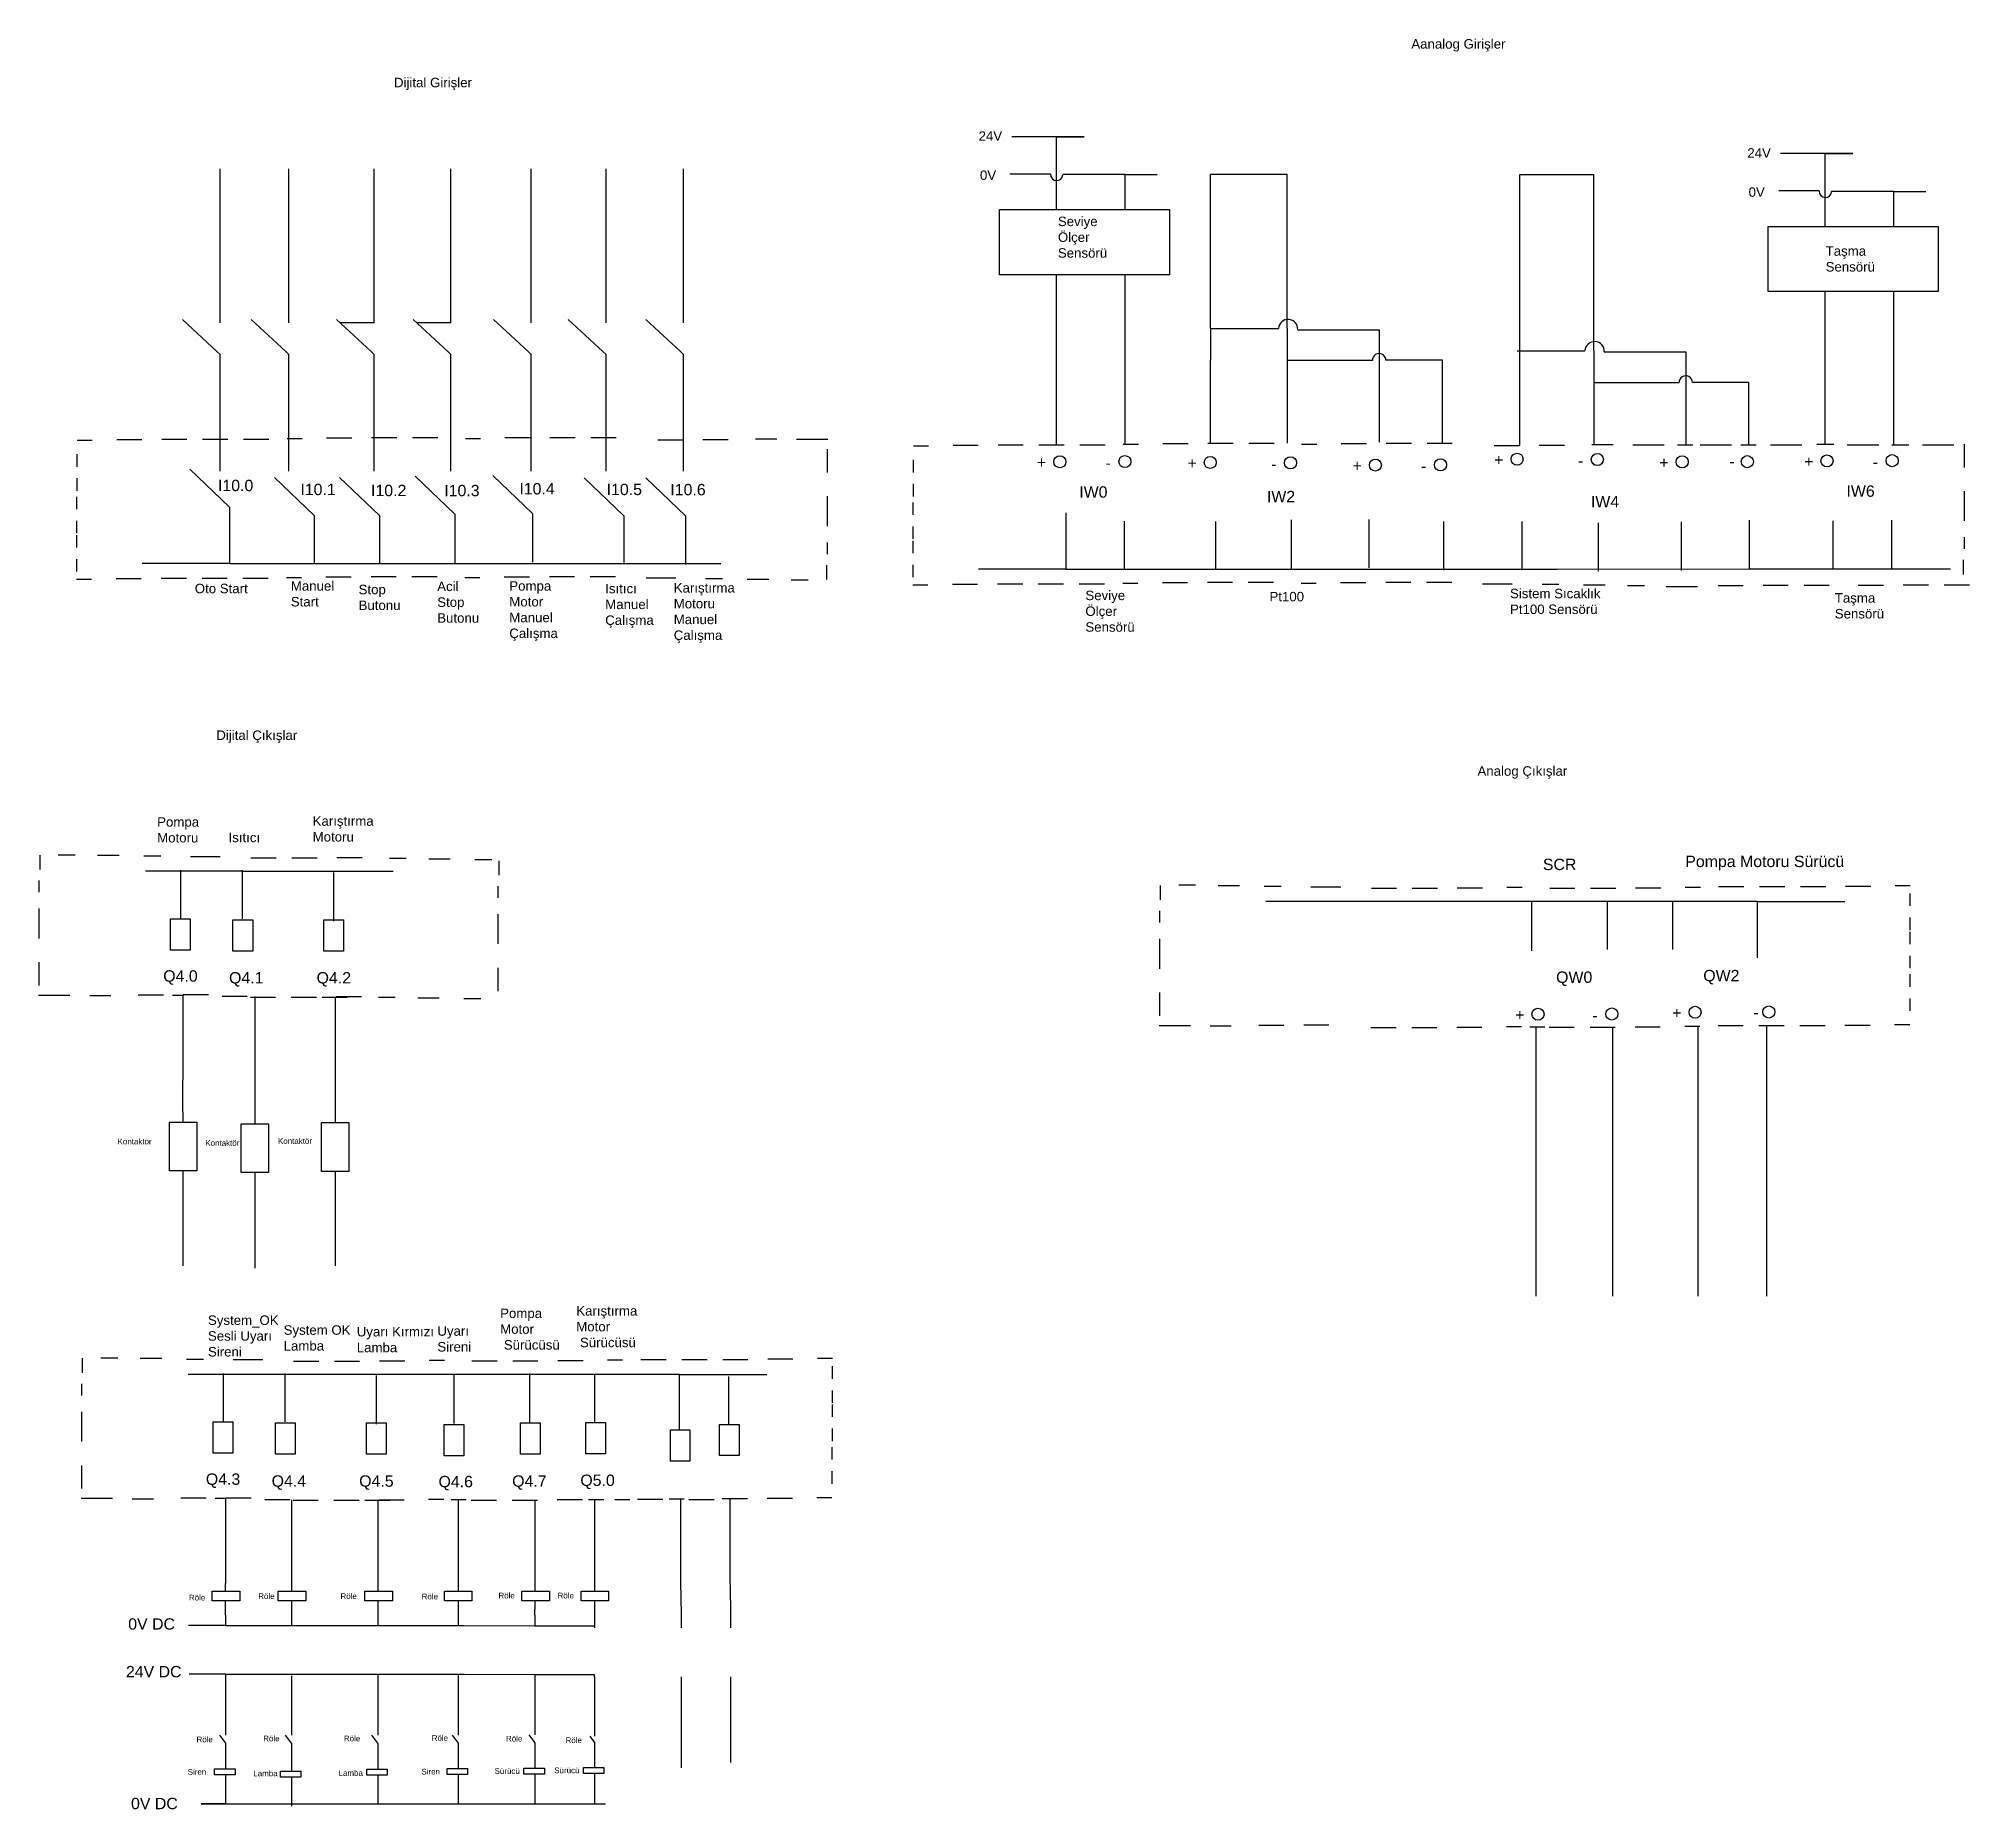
# Model space of a CAD drawing. Header units: millimetres. Extents: x 4897 to 135076, y 6755 to 62507.
# Drawn here: x 8822 to 11369, y 44555 to 46892 of the extents above; entities that cross this region are included whole.
import ezdxf

# ---------------------------------------------------------------- set-up
doc = ezdxf.new("R2010")
doc.units = ezdxf.units.MM
doc.styles.get("Standard").update_dxf_attribs({"font": 'arial.ttf'})

msp = doc.modelspace()

# ---------------------------------------------------------------- texts
at = {"attachment_point": 1}
for s, width, gutter_width, insert, char_height in [('Aanalog Girişler', 838.248, 62.5, (10633.1, 46891), 12.5), ('Dijital Girişler', 838.248, 62.5, (9291.2, 46840), 12.5), ('24V', 838.248, 62.5, (10062.3, 46769.4), 12.5), ('24V', 838.248, 62.5, (11076.3, 46747.1), 12.5), ('0V', 838.248, 62.5, (10064.1, 46717.7), 12.5), ('0V', 838.248, 62.5, (11078, 46695.5), 12.5), ('Seviye\\PÖlçer\\PSensörü', 838.248, 62.5, (10166.9, 46656.8), 12.5), ('Taşma\\PSensörü', 838.248, 62.5, (11179.6, 46617.7), 12.5), ('+', 557.368, 75, (10139.3, 46340.1), 15), ('-', 557.368, 75, (10229.7, 46339.4), 15), ('+', 557.368, 75, (10337.8, 46339.2), 15), ('-', 557.368, 75, (10448.2, 46337.8), 15), ('+', 557.368, 75, (10555.6, 46335.7), 15), ('-', 557.368, 75, (10646, 46335.1), 15), ('+', 557.368, 75, (10742.5, 46343.4), 15), ('-', 557.368, 75, (10852.9, 46342.1), 15), ('+', 557.368, 75, (10960.2, 46340), 15), ('-', 557.368, 75, (11052.6, 46341.2), 15), ('+', 557.368, 75, (11151.3, 46341.3), 15), ('-', 557.368, 75, (11241.7, 46340.6), 15), ('I10.0', 557.368, 75, (9059, 46309.6), 15), ('I10.1', 557.368, 75, (9167.7, 46304.4), 15), ('I10.2', 557.368, 75, (9260.9, 46303), 15), ('I10.3', 557.368, 75, (9357.5, 46302.9), 15), ('I10.4', 557.368, 75, (9456.6, 46305.3), 15), ('I10.5', 557.368, 75, (9571.7, 46304.4), 15), ('I10.6', 557.368, 75, (9655.7, 46304.1), 15), ('IW0', 557.368, 75, (10195.1, 46301), 15), ('IW6', 557.368, 75, (11207.1, 46302.2), 15), ('IW2', 557.368, 75, (10442.6, 46295), 15), ('IW4', 557.368, 75, (10870, 46288.2), 15), ('Manuel\\PStart', 838.248, 62.5, (9155.1, 46175.8), 12.5), ('Acil\\PStop\\PButonu', 838.248, 62.5, (9348.2, 46175.2), 12.5), ('Pompa\\PMotor\\PManuel\\PÇalışma', 838.248, 62.5, (9443.3, 46175.8), 12.5), ('Oto Start', 838.248, 62.5, (9028.4, 46172.4), 12.5), ('Stop\\PButonu', 838.248, 62.5, (9244.5, 46171.1), 12.5), ('Isıtıcı\\PManuel\\PÇalışma', 838.248, 62.5, (9569.8, 46172.3), 12.5), ('Karıştırma\\PMotoru\\PManuel\\PÇalışma', 838.248, 62.5, (9660.2, 46173.3), 12.5), ('Seviye\\PÖlçer\\PSensörü', 838.248, 62.5, (10203.2, 46163.3), 12.5), ('Pt100', 838.248, 62.5, (10446, 46161.7), 12.5), ('Sistem Sıcaklık\\PPt100 Sensörü', 838.248, 62.5, (10763.3, 46165.8), 12.5), ('Taşma\\PSensörü', 838.248, 62.5, (11191.7, 46160), 12.5), ('Dijital Çıkışlar', 838.248, 62.5, (9056.8, 45978.8), 12.5), ('Analog Çıkışlar', 838.248, 62.5, (10720.4, 45931.6), 12.5), ('Pompa\\PMotoru', 838.248, 62.5, (8978.8, 45864.4), 12.5), ('Isıtıcı', 838.248, 62.5, (9072.9, 45843.9), 12.5), ('Karıştırma\\PMotoru', 838.248, 62.5, (9183.9, 45865.6), 12.5), ('SCR', 557.368, 75, (10806.6, 45809.6), 15), ('Pompa Motoru Sürücü', 557.368, 75, (10994.5, 45813.6), 15), ('Q4.0', 557.368, 75, (8986.8, 45662.4), 15), ('Q4.1', 557.368, 75, (9073.6, 45660), 15), ('Q4.2', 557.368, 75, (9189.1, 45660), 15), ('QW0', 557.368, 75, (10824.1, 45660.8), 15), ('QW2', 557.368, 75, (11018.2, 45662.9), 15), ('+', 557.368, 75, (10770.1, 45611.1), 15), ('-', 557.368, 75, (10872, 45610.5), 15), ('+', 557.368, 75, (10977.2, 45613.7), 15), ('-', 557.368, 75, (11084.3, 45614.5), 15), ('Kontaktör', 502.949, 37.5, (8926.6, 45440.3), 7.5), ('Kontaktör', 502.949, 37.5, (9042.4, 45438.3), 7.5), ('Kontaktör', 502.949, 37.5, (9138.2, 45440.9), 7.5), ('System_OK \\PSesli Uyarı \\PSireni', 838.248, 62.5, (9045.8, 45207), 12.5), ('System OK \\PLamba', 838.248, 62.5, (9145.6, 45194), 12.5), ('Uyarı Kırmızı \\PLamba', 838.248, 62.5, (9242.1, 45191.8), 12.5), ('Uyarı \\PSireni', 838.248, 62.5, (9348.4, 45192.7), 12.5), ('Q4.3', 557.368, 75, (9043, 44998.5), 15), ('Q4.4', 557.368, 75, (9129.8, 44996), 15), ('Q4.5', 557.368, 75, (9245.3, 44996), 15), ('Q4.6', 557.368, 75, (9349.9, 44995.3), 15), ('Q4.7', 557.368, 75, (9447.1, 44996), 15), ('Q5.0', 557.368, 75, (9537, 44997), 15), ('Röle', 278.684, 37.5, (9020.7, 44838.4), 7.5), ('Röle', 278.684, 37.5, (9112.1, 44840.4), 7.5), ('Röle', 278.684, 37.5, (9220.6, 44840.4), 7.5), ('Röle', 278.684, 37.5, (9327.7, 44839.9), 7.5), ('Röle', 278.684, 37.5, (9429, 44841.1), 7.5), ('Röle', 278.684, 37.5, (9507, 44841.1), 7.5), ('0V DC', 557.368, 75, (8940.6, 44807.4), 15), ('24V DC', 557.368, 75, (8937.6, 44744.5), 15), ('Röle', 278.684, 37.5, (9030.7, 44651.3), 7.5), ('Röle', 278.684, 37.5, (9118.7, 44652.6), 7.5), ('Röle', 278.684, 37.5, (9225.1, 44652.6), 7.5), ('Röle', 278.684, 37.5, (9341, 44653.2), 7.5), ('Röle', 278.684, 37.5, (9439, 44652.3), 7.5), ('Röle', 278.684, 37.5, (9517.5, 44650.3), 7.5), ('Siren', 278.684, 37.5, (9019.1, 44608.4), 7.5), ('Lamba', 278.684, 37.5, (9105.6, 44606.5), 7.5), ('Lamba', 278.684, 37.5, (9218.1, 44607), 7.5), ('Siren', 278.684, 37.5, (9327.4, 44608.8), 7.5), ('Sürücü', 278.684, 37.5, (9423.9, 44609.6), 7.5), ('Sürücü', 278.684, 37.5, (9502.6, 44610.5), 7.5), ('0V DC', 557.368, 75, (8944.3, 44570.5), 15)]:
    msp.add_mtext_dynamic_manual_height_columns(s, width=width, gutter_width=gutter_width, heights=[0], dxfattribs=dict(at, insert=insert, char_height=char_height))
at = {"char_height": 12.5, "width": 189.883, "attachment_point": 1}
for s, insert in [('Pompa \\PMotor\\P Sürücüsü', (9431.2, 45216.1)), ('Karıştırma \\PMotor\\P Sürücüsü', (9531.6, 45219.3))]:
    msp.add_mtext(s, dxfattribs=dict(at, insert=insert))

# ---------------------------------------------------------------- linework, layer by layer
for p, q in [((10201.4, 46762.2), (10106, 46762.2)), ((10165.1, 46712.2), (10165.1, 46762.2)), ((10165.1, 46762.2), (10201.4, 46762.2)), ((11215.4, 46740), (11119.9, 46740)), ((11179, 46690), (11179, 46740)), ((11179, 46740), (11215.4, 46740)), ((9061.9, 46516.8), (9061.9, 46719.7)), ((9152.6, 46516.8), (9152.6, 46719.7)), ((9265.1, 46516.8), (9265.1, 46719.7)), ((9366.3, 46516.8), (9366.3, 46719.7)), ((9472.2, 46516.8), (9472.2, 46719.7)), ((9570.9, 46516.8), (9570.9, 46719.7)), ((9673.1, 46516.8), (9673.1, 46719.7)), ((10157.2, 46712.9), (10103.7, 46712.9)), ((10165.1, 46666), (10165.1, 46712.2)), ((10255.8, 46712.2), (10173.5, 46712.2)), ((10255.8, 46666), (10255.8, 46712.2)), ((10255.8, 46712.2), (10297.7, 46712.2)), ((10368.2, 46509.3), (10368.2, 46712.2)), ((10469.5, 46712.2), (10368.2, 46712.2)), ((10469.5, 46509.3), (10469.5, 46712.2)), ((10776.3, 46509.3), (10776.3, 46712.2)), ((10776.3, 46712.2), (10873.8, 46712.2)), ((10873.8, 46682.9), (10873.8, 46712.2)), ((11171.1, 46690.7), (11117.7, 46690.7)), ((11179, 46643.7), (11179, 46690)), ((11269.7, 46690), (11187.5, 46690)), ((11269.7, 46643.7), (11269.7, 46690)), ((11269.7, 46690), (11311.6, 46690)), ((10873.8, 46479.9), (10873.8, 46682.9)), ((10165.1, 46509.3), (10165.1, 46580.2)), ((10255.8, 46509.3), (10255.8, 46580.2)), ((11179, 46487), (11179, 46558)), ((11269.7, 46487), (11269.7, 46558)), ((9012.1, 46521.1), (9057.7, 46478.9)), ((9102.8, 46521.1), (9148.4, 46478.9)), ((9215.2, 46521.1), (9260.9, 46478.9)), ((9265.1, 46516.8), (9219.9, 46516.8)), ((9316.5, 46521.1), (9362.1, 46478.9)), ((9366.3, 46516.8), (9321.2, 46516.8)), ((9422.4, 46521.1), (9468, 46478.9)), ((9521.1, 46521.1), (9566.8, 46478.9)), ((9623.3, 46521.1), (9668.9, 46478.9)), ((10165.1, 46467.5), (10165.1, 46509.3)), ((10255.8, 46467.5), (10255.8, 46509.3)), ((10368.2, 46509.3), (10368.2, 46467.5)), ((10368.2, 46509.3), (10457.7, 46509.3)), ((10469.5, 46509.3), (10469.5, 46358.1)), ((10483.2, 46507.5), (10590.7, 46507.5)), ((10590.7, 46507.5), (10590.7, 46359.4)), ((10776.3, 46467.5), (10776.3, 46509.3)), ((10772.6, 46479.9), (10862.1, 46479.9)), ((10873.8, 46479.9), (10873.8, 46356.2)), ((11179, 46445.2), (11179, 46487)), ((11269.7, 46445.2), (11269.7, 46487)), ((9057.7, 46478.9), (9061.9, 46475)), ((9061.9, 46321.1), (9061.9, 46475)), ((9148.4, 46478.9), (9152.6, 46475)), ((9152.6, 46321.1), (9152.6, 46475)), ((9260.9, 46478.9), (9265.1, 46475)), ((9265.1, 46321.1), (9265.1, 46475)), ((9362.1, 46478.9), (9366.3, 46475)), ((9366.3, 46321.1), (9366.3, 46475)), ((9468, 46478.9), (9472.2, 46475)), ((9472.2, 46321.1), (9472.2, 46475)), ((9566.8, 46478.9), (9570.9, 46475)), ((9570.9, 46321.1), (9570.9, 46475)), ((9668.9, 46478.9), (9673.1, 46475)), ((9673.1, 46321.1), (9673.1, 46475)), ((10165.1, 46355.7), (10165.1, 46467.5)), ((10255.8, 46356.5), (10255.8, 46467.5)), ((10368.2, 46357.8), (10368.2, 46467.5)), ((10581.8, 46466.9), (10469.5, 46466.9)), ((10674.1, 46467.5), (10599.7, 46467.5)), ((10674.1, 46358.1), (10674.1, 46467.5)), ((10776.3, 46354.7), (10776.3, 46467.5)), ((10887.6, 46478.2), (10995.1, 46478.2)), ((10995.1, 46478.2), (10995.1, 46355.6)), ((10986.2, 46437.6), (10873.8, 46437.6)), ((11078.5, 46438.1), (11004.1, 46438.1)), ((11078.5, 46355.6), (11078.5, 46438.1)), ((11179, 46356.8), (11179, 46445.2)), ((11269.7, 46355.7), (11269.7, 46445.2)), ((8873.1, 46361.9), (8893.1, 46361.9)), ((8925.4, 46362.9), (8958.6, 46362.9)), ((8984.8, 46363.3), (9018, 46363.3)), ((9038.7, 46363.3), (9072, 46363.3)), ((9092.7, 46363.3), (9126, 46363.3)), ((9150.1, 46364), (9170, 46364)), ((9202.3, 46365), (9235.5, 46365)), ((9261.7, 46365.4), (9294.9, 46365.4)), ((9315.6, 46365.4), (9348.9, 46365.4)), ((9385.3, 46364.2), (9405.2, 46364.2)), ((9437.5, 46365.2), (9470.7, 46365.2)), ((9496.9, 46365.6), (9530.1, 46365.6)), ((9550.8, 46365.6), (9584.1, 46365.6)), ((9639.3, 46362.3), (9672.5, 46362.3)), ((9698.7, 46362.7), (9731.9, 46362.7)), ((9768.2, 46363.7), (9796, 46363.7)), ((9822, 46363.1), (9863.4, 46363.1)), ((9976.3, 46354.4), (9996.3, 46354.4)), ((10028.6, 46355.3), (10061.8, 46355.3)), ((10088, 46355.7), (10121.2, 46355.7)), ((10141.9, 46355.7), (10175.1, 46355.7)), ((10195.9, 46355.7), (10229.1, 46355.7)), ((10253.2, 46356.5), (10273.2, 46356.5)), ((10305.5, 46357.4), (10338.7, 46357.4)), ((10364.9, 46357.8), (10398.1, 46357.8)), ((10418.8, 46357.8), (10452, 46357.8)), ((10488.4, 46356.7), (10508.4, 46356.7)), ((10540.7, 46357.6), (10573.9, 46357.6)), ((10600.1, 46358.1), (10633.3, 46358.1)), ((10654, 46358.1), (10687.2, 46358.1)), ((10742.4, 46354.7), (10775.7, 46354.7)), ((10801.8, 46355.2), (10835.1, 46355.2)), ((10871.4, 46356.2), (10899.2, 46356.2)), ((10925.1, 46355.6), (10966.6, 46355.6)), ((10984.4, 46355.6), (11004.3, 46355.6)), ((11013.9, 46355.6), (11055.3, 46355.6)), ((11067.8, 46355.6), (11087.8, 46355.6)), ((11107, 46355.6), (11148.4, 46355.6)), ((11167.9, 46356.8), (11190.6, 46356.8)), ((11208.2, 46355.6), (11249.6, 46355.6)), ((11266.8, 46355.7), (11289.5, 46355.7)), ((11269.7, 46355.7), (11269.7, 46355.8)), ((11307.3, 46355.6), (11348.7, 46355.6)), ((11362.2, 46356.7), (11362.2, 46326)), ((8872.7, 46343.4), (8872.7, 46326.9)), ((9862.5, 46350), (9862.5, 46319.2)), ((9975.9, 46335.8), (9975.9, 46319.4)), ((10873.8, 46329.8), (10873.8, 46328.7)), ((8872.7, 46311.6), (8872.7, 46295.2)), ((9074.1, 46273.3), (9021.7, 46323.6)), ((9185.8, 46262.5), (9133.4, 46312.8)), ((9271.9, 46262.3), (9219.5, 46312.6)), ((9371.6, 46264.2), (9319.2, 46314.5)), ((9474.1, 46264.9), (9421.7, 46315.2)), ((9594.4, 46262), (9542, 46312.3)), ((9675.9, 46262), (9623.5, 46312.3)), ((9975.9, 46304.1), (9975.9, 46287.7)), ((8872.4, 46287.2), (8872.4, 46270.7)), ((9862.5, 46287.8), (9862.5, 46248.5)), ((9975.5, 46279.6), (9975.5, 46263.2)), ((11362.2, 46294.6), (11362.2, 46255.3)), ((8872.4, 46255.4), (8872.4, 46239)), ((9074.1, 46273.3), (9074.1, 46209.2)), ((9185.8, 46262.5), (9185.8, 46198.4)), ((9271.9, 46262.3), (9271.9, 46198.1)), ((9371.6, 46264.2), (9371.6, 46200.1)), ((9474.1, 46264.9), (9474.1, 46200.8)), ((9594.4, 46262), (9594.4, 46197.9)), ((9675.9, 46262), (9675.9, 46197.9)), ((10177.3, 46265.8), (10177.3, 46201.6)), ((10254.5, 46255), (10254.5, 46190.8)), ((10375, 46254.7), (10375, 46190.6)), ((10474.8, 46256.7), (10474.8, 46192.6)), ((10577.2, 46257.4), (10577.2, 46193.2)), ((10675.5, 46254.5), (10675.5, 46190.3)), ((10779, 46254.5), (10779, 46190.3)), ((10879.7, 46252.9), (10879.7, 46188.8)), ((10988.9, 46254.2), (10988.9, 46190.1)), ((11078.7, 46256.1), (11078.7, 46192)), ((11189.3, 46255.6), (11189.3, 46191.4)), ((11266.5, 46256.1), (11266.5, 46192)), ((8872.4, 46236.7), (8872.4, 46220.3)), ((9862.5, 46226.9), (9862.5, 46211.6)), ((9975.5, 46247.9), (9975.5, 46231.5)), ((9975.5, 46229.2), (9975.5, 46212.7)), ((11362.2, 46233.7), (11362.2, 46218.3)), ((8872.4, 46205), (8872.4, 46188.5)), ((9074.1, 46199.2), (8958.9, 46199.2)), ((9074.1, 46209.2), (9074.1, 46209.2)), ((9074.1, 46209.2), (9074.1, 46199.2)), ((9074.1, 46199.2), (9675.9, 46199.2)), ((9675.9, 46199.2), (9722.4, 46199.2)), ((10177.3, 46201.6), (10177.3, 46201.6)), ((10177.3, 46201.6), (10177.3, 46191.7)), ((11361.2, 46203.9), (11361.2, 46184.8)), ((8872.4, 46178.4), (8892.3, 46178.4)), ((8924.6, 46179.3), (8957.9, 46179.3)), ((8984, 46179.8), (9017.3, 46179.8)), ((9038, 46179.8), (9071.2, 46179.8)), ((9092, 46179.8), (9125.2, 46179.8)), ((9149.3, 46180.5), (9169.2, 46180.5)), ((9201.5, 46181.4), (9234.8, 46181.4)), ((9260.9, 46181.9), (9294.2, 46181.9)), ((9314.9, 46181.9), (9348.1, 46181.9)), ((9384.5, 46180.7), (9404.4, 46180.7)), ((9436.7, 46181.7), (9470, 46181.7)), ((9496.1, 46182.1), (9529.4, 46182.1)), ((9550.1, 46182.1), (9583.3, 46182.1)), ((9623.7, 46180.1), (9663.1, 46180.1)), ((9702.3, 46179.4), (9724.5, 46179.4)), ((9757.1, 46178.4), (9785.5, 46178.4)), ((9815.2, 46177.8), (9837.4, 46177.8)), ((9861.5, 46197.1), (9861.5, 46178)), ((9975.5, 46197.4), (9975.5, 46181)), ((10177.3, 46191.7), (10062.1, 46191.7)), ((10177.3, 46191.7), (10779, 46191.7)), ((10304.7, 46173.9), (10338, 46173.9)), ((10364.1, 46174.3), (10397.4, 46174.3)), ((10418, 46174.3), (10451.3, 46174.3)), ((10539.9, 46174.1), (10573.2, 46174.1)), ((10599.3, 46174.6), (10632.6, 46174.6)), ((10653.2, 46174.6), (10686.5, 46174.6)), ((10779, 46191.7), (10825.6, 46191.7)), ((10825.6, 46191.7), (11078.7, 46192)), ((11078.7, 46192), (11151.3, 46192)), ((11151.3, 46192), (11344.5, 46192)), ((9975.6, 46170.8), (9995.5, 46170.8)), ((10027.8, 46171.8), (10061, 46171.8)), ((10087.2, 46172.2), (10120.5, 46172.2)), ((10141.1, 46172.2), (10174.4, 46172.2)), ((10195.1, 46172.2), (10228.4, 46172.2)), ((10252.5, 46173), (10272.4, 46173)), ((10487.7, 46173.2), (10507.6, 46173.2)), ((10726.9, 46172.5), (10766.3, 46172.5)), ((10805.5, 46171.9), (10827.7, 46171.9)), ((10860.2, 46170.9), (10888.7, 46170.9)), ((10918.3, 46170.3), (10940.6, 46170.3)), ((10969.2, 46169), (11010.6, 46169)), ((11037.8, 46170.3), (11071, 46170.3)), ((11097.2, 46170.7), (11130.4, 46170.7)), ((11151.1, 46170.7), (11184.3, 46170.7)), ((11222.6, 46170.7), (11255.9, 46170.7)), ((11282, 46171.1), (11315.3, 46171.1)), ((11336, 46171.1), (11369.2, 46171.1)), ((8824.3, 45795.3), (8824.3, 45814.3)), ((8870.6, 45814.5), (8848.4, 45814.5)), ((8928.7, 45813.9), (8900.3, 45813.9)), ((8983.5, 45812.9), (8961.3, 45812.9)), ((9010, 45793.1), (8963.4, 45793.1)), ((9010, 45730.3), (9010, 45794.5)), ((9091.4, 45793.1), (9010, 45793.1)), ((9062.1, 45812.3), (9022.7, 45812.3)), ((9091.4, 45730.3), (9091.4, 45794.5)), ((9091.4, 45793.1), (9290.2, 45793.1)), ((9135.7, 45810.3), (9102.5, 45810.3)), ((9189.7, 45810.3), (9156.4, 45810.3)), ((9211.7, 45727.4), (9211.7, 45791.6)), ((9249.1, 45810.7), (9215.8, 45810.7)), ((9307.3, 45809.8), (9285.1, 45809.8)), ((9365.4, 45809.2), (9337, 45809.2)), ((9420.2, 45808.1), (9398, 45808.1)), ((9429.7, 45787.8), (9429.7, 45806.9)), ((8823.3, 45765.4), (8823.3, 45780.8)), ((9428.7, 45758), (9428.7, 45773.4)), ((10302.2, 45755.2), (10302.2, 45774.2)), ((10348.5, 45774.5), (10326.3, 45774.5)), ((10406.6, 45773.8), (10378.2, 45773.8)), ((10461.4, 45772.8), (10439.2, 45772.8)), ((10540, 45772.2), (10500.6, 45772.2)), ((10613.6, 45770.2), (10580.4, 45770.2)), ((10667.6, 45770.2), (10634.3, 45770.2)), ((10727, 45770.6), (10693.7, 45770.6)), ((10779.2, 45771.5), (10759.3, 45771.5)), ((10848.8, 45770.4), (10815.6, 45770.4)), ((10902.8, 45770.4), (10869.5, 45770.4)), ((10962.2, 45770.8), (10928.9, 45770.8)), ((11014.4, 45771.8), (10994.5, 45771.8)), ((11071.7, 45772.5), (11038.5, 45772.5)), ((11125.7, 45772.5), (11092.5, 45772.5)), ((11179.7, 45772.5), (11146.4, 45772.5)), ((11239.1, 45772.9), (11205.8, 45772.9)), ((11291.3, 45773.9), (11271.4, 45773.9)), ((8823.3, 45704.5), (8823.3, 45743.9)), ((10301.2, 45725.3), (10301.2, 45740.7)), ((10487.8, 45753), (10441.3, 45753)), ((11089.6, 45753), (10487.8, 45753)), ((10792.1, 45688), (10792.1, 45752.2)), ((10891.8, 45690), (10891.8, 45754.1)), ((10978, 45689.7), (10978, 45753.9)), ((11089.6, 45743.1), (11089.6, 45753)), ((11089.6, 45753), (11204.8, 45753)), ((11089.6, 45678.9), (11089.6, 45743.1)), ((11089.6, 45743.1), (11089.6, 45743.1)), ((11291.3, 45747.3), (11291.3, 45763.7)), ((9428.7, 45697.1), (9428.7, 45736.4)), ((11291.3, 45715.5), (11291.3, 45732)), ((10301.2, 45664.4), (10301.2, 45703.8)), ((11291.3, 45696.8), (11291.3, 45713.3)), ((8823.3, 45642.4), (8823.3, 45673.1)), ((9428.7, 45635), (9428.7, 45665.7)), ((11291.3, 45665.1), (11291.3, 45681.5)), ((11291, 45640.6), (11291, 45657.1)), ((8863.8, 45629.2), (8822.4, 45629.2)), ((8917.6, 45628.6), (8889.8, 45628.6)), ((8987.1, 45629.6), (8953.9, 45629.6)), ((8999.2, 45629.7), (9012.7, 45629.7)), ((9012.7, 45629.7), (9012.7, 45517.4)), ((9046.5, 45630.1), (9013.3, 45630.1)), ((9097.7, 45627.8), (9064.4, 45627.8)), ((9135, 45626.7), (9101.7, 45626.7)), ((9107.6, 45627.8), (9107.6, 45514.1)), ((9188.9, 45626.7), (9155.7, 45626.7)), ((9229.6, 45626.7), (9196.3, 45626.7)), ((9213.6, 45626.7), (9213.6, 45517.4)), ((9248.3, 45627.2), (9215.1, 45627.2)), ((9292.8, 45626.4), (9270.6, 45626.4)), ((9350.9, 45625.8), (9322.5, 45625.8)), ((9405.7, 45624.8), (9383.5, 45624.8)), ((10301.2, 45602.3), (10301.2, 45633.1)), ((11291, 45608.9), (11291, 45625.3)), ((10341.7, 45589.2), (10300.3, 45589.2)), ((10395.5, 45588.5), (10367.7, 45588.5)), ((10465, 45589.5), (10431.8, 45589.5)), ((10524.4, 45590), (10491.2, 45590)), ((10778.4, 45588), (10758.5, 45588)), ((11013.6, 45588.3), (10993.7, 45588.3)), ((11011.1, 45588.3), (11011.1, 45477.3)), ((11071, 45589), (11037.7, 45589)), ((11125, 45589), (11091.7, 45589)), ((11101.8, 45589), (11101.8, 45477.3)), ((11178.9, 45589), (11145.7, 45589)), ((11238.3, 45589.4), (11205.1, 45589.4)), ((11290.6, 45590.4), (11270.6, 45590.4)), ((10612.9, 45586.6), (10579.6, 45586.6)), ((10666.8, 45586.6), (10633.6, 45586.6)), ((10726.2, 45587.1), (10693, 45587.1)), ((10809.2, 45587.5), (10789.3, 45587.5)), ((10797.4, 45587.5), (10797.4, 45477.3)), ((10848.1, 45586.9), (10814.8, 45586.9)), ((10902, 45586.9), (10868.8, 45586.9)), ((10898.6, 45586.9), (10898.6, 45477.3)), ((10961.4, 45587.3), (10928.2, 45587.3)), ((9012.7, 45510.4), (9012.7, 45517.4)), ((9107.6, 45514.1), (9107.6, 45472.3)), ((9213.6, 45517.4), (9213.6, 45475.6)), ((9012.7, 45475.6), (9012.7, 45510.4)), ((9012.7, 45475.6), (9012.7, 45462.1)), ((9107.6, 45472.3), (9107.6, 45459.9)), ((9213.6, 45475.6), (9213.6, 45461.4)), ((10797.4, 45477.3), (10797.4, 45435.5)), ((10898.6, 45477.3), (10898.6, 45435.5)), ((11011.1, 45477.3), (11011.1, 45435.5)), ((11101.8, 45477.3), (11101.8, 45435.5)), ((10797.4, 45435.5), (10797.4, 45232.5)), ((10898.6, 45435.5), (10898.6, 45232.5)), ((11011.1, 45435.5), (11011.1, 45232.5)), ((11101.8, 45435.5), (11101.8, 45232.5)), ((9012.7, 45397.6), (9012.7, 45272.6)), ((9107.6, 45395.4), (9107.6, 45269.4)), ((9213.6, 45396.8), (9213.6, 45272.6)), ((8880.5, 45131.3), (8880.5, 45150.4)), ((8926.9, 45150.6), (8904.6, 45150.6)), ((8985, 45150), (8956.5, 45150)), ((9039.7, 45149), (9017.6, 45149)), ((9066.2, 45066.4), (9066.2, 45130.5)), ((9118.3, 45148.4), (9078.9, 45148.4)), ((9147.7, 45066.4), (9147.7, 45130.5)), ((9192, 45146.3), (9158.7, 45146.3)), ((9245.9, 45146.3), (9212.7, 45146.3)), ((9305.3, 45146.7), (9272.1, 45146.7)), ((9357.6, 45147.7), (9337.6, 45147.7)), ((9427.2, 45146.5), (9393.9, 45146.5)), ((9481.1, 45146.5), (9447.9, 45146.5)), ((9470.2, 45066.1), (9470.2, 45130.3)), ((9540.5, 45147), (9507.3, 45147)), ((9556.3, 45065.9), (9556.3, 45130)), ((9592.8, 45147.9), (9572.8, 45147.9)), ((9650.1, 45148.6), (9616.8, 45148.6)), ((9704.1, 45148.6), (9670.8, 45148.6)), ((9758, 45148.6), (9724.8, 45148.6)), ((9817.4, 45149.1), (9784.2, 45149.1)), ((9869.7, 45150), (9849.7, 45150)), ((9869.7, 45123.4), (9869.7, 45139.9)), ((8879.5, 45101.5), (8879.5, 45116.9)), ((9066.2, 45129.2), (9019.6, 45129.2)), ((9668, 45129.2), (9066.2, 45129.2)), ((9268, 45063.5), (9268, 45127.6)), ((9370.4, 45064.2), (9370.4, 45128.3)), ((9668, 45119.2), (9668, 45129.2)), ((9668, 45129.2), (9783.1, 45129.2)), ((9668, 45055.1), (9668, 45119.2)), ((9668, 45119.2), (9668, 45119.2)), ((9733, 45062.4), (9733, 45126.6)), ((9869.7, 45091.7), (9869.7, 45108.1)), ((8879.5, 45040.6), (8879.5, 45079.9)), ((9869.7, 45073), (9869.7, 45089.4)), ((9869.7, 45041.2), (9869.7, 45057.7)), ((9869.3, 45016.8), (9869.3, 45033.2)), ((8879.5, 44978.5), (8879.5, 45009.2)), ((9869.3, 44985), (9869.3, 45001.5)), ((8920.1, 44965.3), (8878.7, 44965.3)), ((8973.8, 44964.7), (8946, 44964.7)), ((9043.4, 44965.7), (9010.1, 44965.7)), ((9055.5, 44965.8), (9069, 44965.8)), ((9069, 44965.8), (9069, 44853.4)), ((9102.8, 44966.1), (9069.5, 44966.1)), ((9153.9, 44963.8), (9120.7, 44963.8)), ((9155.8, 44963.8), (9155.8, 44850.2)), ((9191.2, 44962.8), (9158, 44962.8)), ((9245.2, 44962.8), (9211.9, 44962.8)), ((9285.8, 44962.8), (9252.6, 44962.8)), ((9269.9, 44962.8), (9269.9, 44853.4)), ((9304.6, 44963.2), (9271.3, 44963.2)), ((9356.8, 44964.2), (9336.9, 44964.2)), ((9386.4, 44963.6), (9366.4, 44963.6)), ((9375.7, 44963.6), (9375.7, 44853.4)), ((9426.4, 44963), (9393.2, 44963)), ((9480.4, 44963), (9447.1, 44963)), ((9477, 44963), (9477, 44853.4)), ((9539.8, 44963.5), (9506.5, 44963.5)), ((9567.8, 44963.5), (9547.8, 44963.5)), ((9555.8, 44963.5), (9555.8, 44856.7)), ((9602.3, 44963.5), (9582.4, 44963.5)), ((9645.6, 44964.2), (9612.3, 44964.2)), ((9673.9, 44964.4), (9654, 44964.4)), ((9669.3, 44964.4), (9669.3, 44855.1)), ((9713.3, 44963.6), (9680, 44963.6)), ((9757.3, 44965.1), (9724, 44965.1)), ((9734.3, 44965.1), (9734.3, 44862.4)), ((9816.7, 44965.6), (9783.4, 44965.6)), ((9868.9, 44966.5), (9849, 44966.5)), ((9069, 44846.5), (9069, 44853.4)), ((9155.8, 44850.2), (9155.8, 44843.2)), ((9269.9, 44853.4), (9269.9, 44843.2)), ((9375.7, 44853.4), (9375.7, 44843.2)), ((9477, 44853.4), (9477, 44843.2)), ((9555.8, 44856.7), (9555.8, 44843.2)), ((9669.3, 44855.1), (9670, 44812.9)), ((9734.3, 44862.4), (9735, 44820.2)), ((9069, 44843.2), (9069, 44846.5)), ((9069, 44811.6), (9069, 44830.3)), ((9155.8, 44830.3), (9155.8, 44808.4)), ((9269.9, 44830.3), (9269.9, 44811.6)), ((9375.7, 44830.3), (9375.7, 44811.6)), ((9477, 44830.3), (9477, 44819.1)), ((9555.8, 44830.3), (9555.8, 44814.9)), ((9069, 44811.6), (9069, 44798.1)), ((9155.8, 44808.4), (9155.8, 44798.1)), ((9269.9, 44811.6), (9269.9, 44798.1)), ((9375.7, 44811.6), (9375.7, 44798.1)), ((9477, 44811.6), (9477, 44819.1)), ((9477, 44811.6), (9477, 44797.6)), ((9555.8, 44814.9), (9555.8, 44794.7)), ((9670, 44812.9), (9670, 44794.7)), ((9735, 44820.2), (9735, 44794.7)), ((9069, 44798.1), (9020.2, 44798.1)), ((9069, 44798.1), (9383.3, 44798.1)), ((9383.3, 44798.1), (9477, 44797.6)), ((9477, 44797.6), (9555.8, 44797.6)), ((9069, 44733.6), (9020.9, 44733.6)), ((9069, 44733.6), (9069, 44653.3)), ((9069, 44733.6), (9384, 44733.6)), ((9155.8, 44731.4), (9155.8, 44653.3)), ((9269.9, 44732.9), (9269.9, 44653.3)), ((9375.7, 44733.1), (9375.7, 44653.3)), ((9384, 44733.6), (9477, 44733.1)), ((9477, 44733.1), (9477, 44653.6)), ((9477, 44733.1), (9555.8, 44733.1)), ((9555.8, 44730.2), (9555.8, 44733.1)), ((9555.8, 44730.2), (9555.8, 44651.7)), ((9670, 44730.2), (9670, 44610)), ((9735, 44730.2), (9735, 44617.3)), ((9060.9, 44653.3), (9067.5, 44644.4)), ((9147.6, 44653.3), (9154.2, 44644.4)), ((9261.5, 44653.3), (9268.1, 44644.4)), ((9367.9, 44653.3), (9374.5, 44644.4)), ((9469.1, 44653.6), (9475.7, 44644.7)), ((9549.4, 44651.7), (9556, 44642.8)), ((9067.5, 44644.4), (9069, 44642.5)), ((9069, 44642.5), (9069, 44608.7)), ((9154.2, 44644.4), (9155.6, 44642.5)), ((9155.6, 44642.5), (9155.8, 44642.5)), ((9155.8, 44642.5), (9155.8, 44605.4)), ((9268.1, 44644.4), (9269.6, 44642.5)), ((9269.6, 44642.5), (9269.6, 44642.5)), ((9269.6, 44642.5), (9269.9, 44642.1)), ((9269.9, 44642.1), (9269.9, 44608.7)), ((9374.5, 44644.4), (9376, 44642.5)), ((9375.7, 44642.8), (9375.7, 44608.7)), ((9475.7, 44644.7), (9477.1, 44642.8)), ((9477, 44643), (9477, 44608.7)), ((9555.6, 44643.9), (9555.6, 44609.6)), ((9555.8, 44643), (9555.8, 44611.9)), ((9069, 44600.9), (9069, 44562.5)), ((9155.8, 44597.8), (9155.8, 44559.4)), ((9269.7, 44600.4), (9269.7, 44562.1)), ((9375.8, 44601.3), (9375.8, 44563)), ((9476.9, 44601.8), (9476.9, 44563.4)), ((9555.6, 44602.7), (9555.6, 44564.3)), ((9069, 44562.5), (9036.8, 44562.5)), ((9036.8, 44562.5), (9493.3, 44562.5)), ((9493.3, 44562.5), (9570, 44562.5)), ((9555.6, 44564.3), (9555.6, 44564.3)), ((9555.6, 44564.3), (9555.6, 44562.5))]:
    msp.add_line(p, q)
for points in [[(10089.9, 46666), (10314, 46666), (10314, 46580.2), (10089.9, 46580.2)], [(11103.8, 46643.7), (11327.9, 46643.7), (11327.9, 46558), (11103.8, 46558)], [(8996.5, 45730.3), (9022.4, 45730.3), (9022.4, 45689), (8996.5, 45689)], [(9078.8, 45729.1), (9104.8, 45729.1), (9104.8, 45687.8), (9078.8, 45687.8)], [(9198.8, 45729.1), (9224.7, 45729.1), (9224.7, 45687.8), (9198.8, 45687.8)], [(8995.1, 45462.1), (9031.2, 45462.1), (9031.2, 45397.6), (8995.1, 45397.6)], [(9195.7, 45461.4), (9231.7, 45461.4), (9231.7, 45396.8), (9195.7, 45396.8)], [(9089.4, 45459.9), (9125.5, 45459.9), (9125.5, 45395.4), (9089.4, 45395.4)], [(9052.7, 45066.4), (9078.7, 45066.4), (9078.7, 45025.1), (9052.7, 45025.1)], [(9135.1, 45065.1), (9161, 45065.1), (9161, 45023.8), (9135.1, 45023.8)], [(9255, 45065.1), (9281, 45065.1), (9281, 45023.8), (9255, 45023.8)], [(9357.5, 45063), (9383.4, 45063), (9383.4, 45021.8), (9357.5, 45021.8)], [(9457.9, 45065.1), (9483.8, 45065.1), (9483.8, 45023.9), (9457.9, 45023.9)], [(9544.1, 45065.6), (9570, 45065.6), (9570, 45024.3), (9544.1, 45024.3)], [(9655.7, 45056), (9681.6, 45056), (9681.6, 45014.7), (9655.7, 45014.7)], [(9720.7, 45063.3), (9746.6, 45063.3), (9746.6, 45022), (9720.7, 45022)], [(9051.5, 44843.2), (9087.8, 44843.2), (9087.8, 44830.3), (9051.5, 44830.3)], [(9138.6, 44843.2), (9174.8, 44843.2), (9174.8, 44830.3), (9138.6, 44830.3)], [(9252.8, 44843.2), (9289.1, 44843.2), (9289.1, 44830.3), (9252.8, 44830.3)], [(9357.7, 44843.2), (9393.9, 44843.2), (9393.9, 44830.3), (9357.7, 44830.3)], [(9459.9, 44843.2), (9496.2, 44843.2), (9496.2, 44830.3), (9459.9, 44830.3)], [(9537.9, 44843.2), (9574.2, 44843.2), (9574.2, 44830.3), (9537.9, 44830.3)], [(9054.4, 44608.7), (9081.5, 44608.7), (9081.5, 44600.9), (9054.4, 44600.9)], [(9141.3, 44605.6), (9168.4, 44605.6), (9168.4, 44597.8), (9141.3, 44597.8)], [(9255.2, 44608.2), (9282.3, 44608.2), (9282.3, 44600.4), (9255.2, 44600.4)], [(9361.2, 44609.1), (9388.3, 44609.1), (9388.3, 44601.3), (9361.2, 44601.3)], [(9462.4, 44609.6), (9489.5, 44609.6), (9489.5, 44601.8), (9462.4, 44601.8)], [(9541, 44610.5), (9568.1, 44610.5), (9568.1, 44602.7), (9541, 44602.7)]]:
    msp.add_lwpolyline(points, close=True)
for centre in [(10169.4, 46333.4), (10255.3, 46333.6), (10367.9, 46332.5), (10473.8, 46332), (10585.7, 46329), (10671.6, 46329.3), (10772.6, 46336.7), (10878.5, 46336.3), (10990.4, 46333.3), (11076.3, 46333.5), (11181.4, 46334.5), (11267.3, 46334.8), (11007.4, 45607), (11104.7, 45607.4), (10800.2, 45604.4), (10897.6, 45604.7)]:
    msp.add_circle(centre, 7.96)
for centre, radius, start, end in [((10165.3, 46712.5), 8.2, 177.4665, 357.4665), ((11179.3, 46690.3), 8.2, 177.4665, 357.4665), ((10470.5, 46508.4), 12.8, 356.0718, 176.0718), ((10874.9, 46479.1), 12.8, 356.0718, 176.0718), ((10590.7, 46467.2), 8.96, 1.8715, 181.8715), ((10995.1, 46437.8), 8.96, 1.8715, 181.8715)]:
    msp.add_arc(centre, radius, start, end)

msp.set_redraw_order([(e.dxf.handle, doc.entitydb.next_handle()) for e in msp.query("TEXT MTEXT ATTDEF DIMENSION ARC_DIMENSION")])  # texts and dimensions are drawn at this point

doc.saveas('drawing.dxf')
